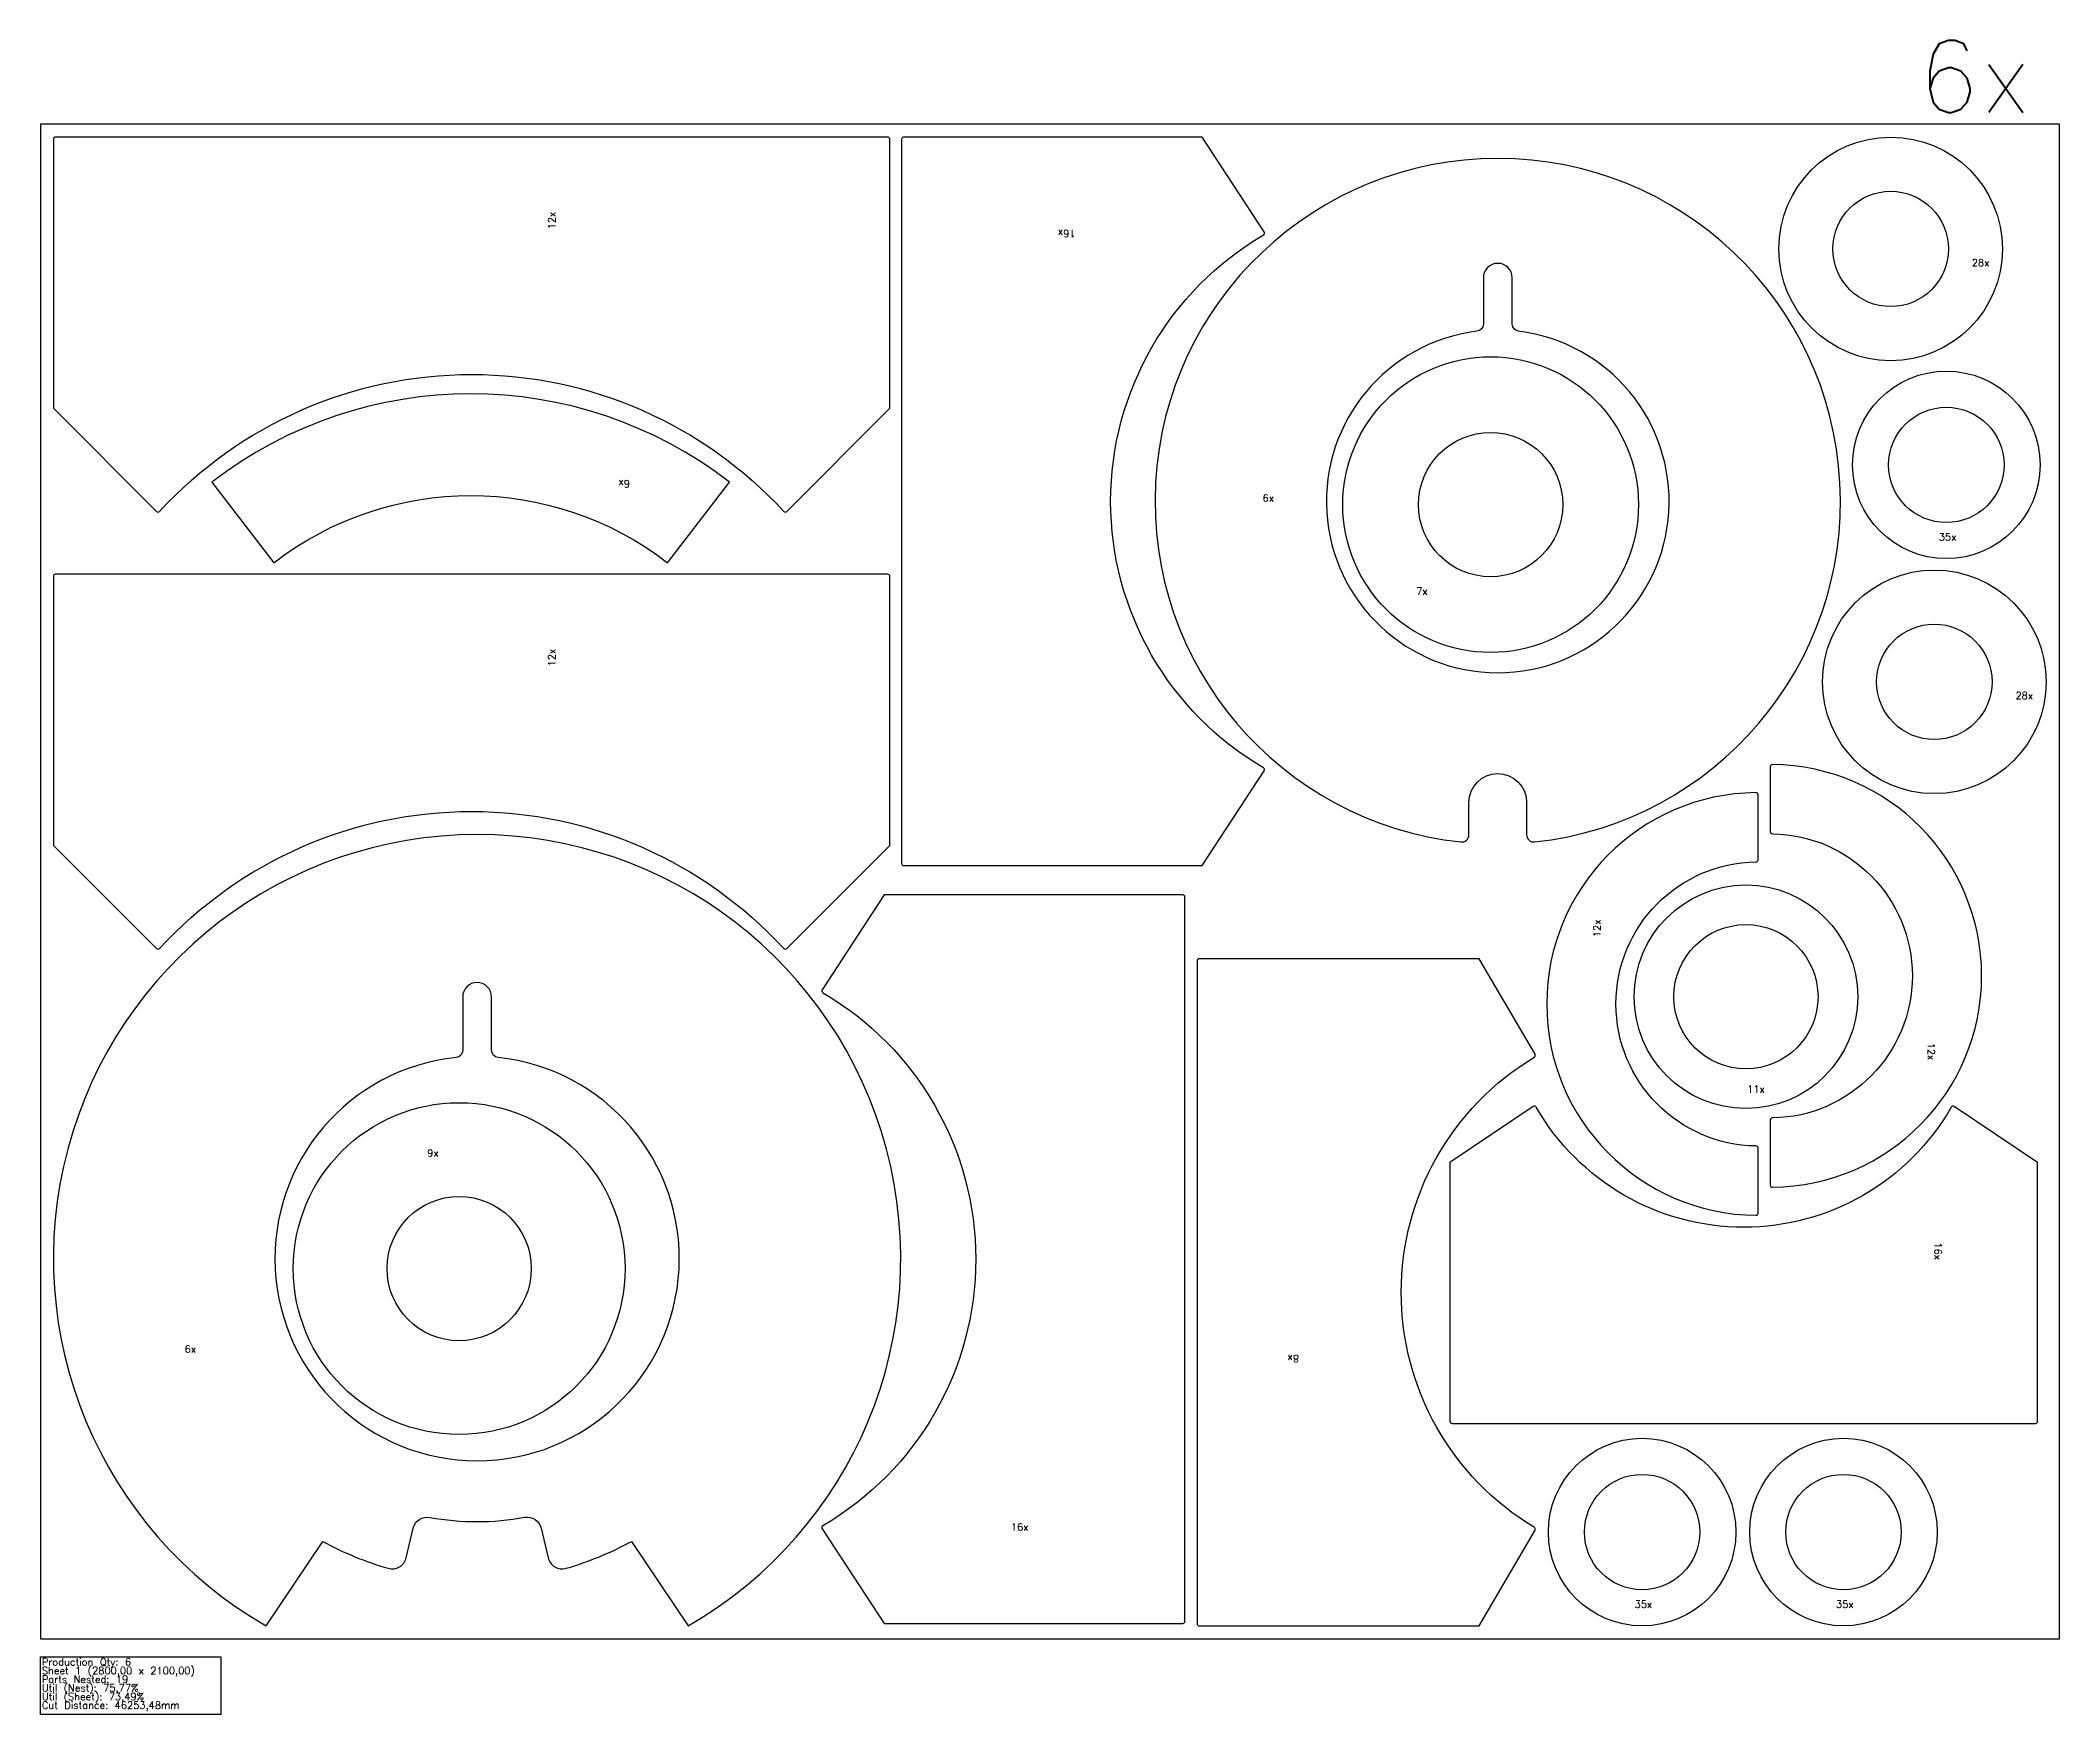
# Model space of a CAD drawing. Header units: millimetres. Extents: x 0 to 5740, y -8658 to -1197.
# Drawn here: x 0 to 2800, y -6088 to -3767 of the extents above; entities that cross this region are included whole.
import ezdxf

# ---------------------------------------------------------------- set-up
doc = ezdxf.new("R2010")
doc.units = ezdxf.units.MM
for name, color, linetype in [('13401528 pos.38', 7, 'Continuous'), ('13672575', 7, 'Continuous'), ('13828401', 7, 'Continuous'), ('13940817', 7, 'Continuous'), ('Des.12286722', 7, 'Continuous'), ('sheet', 24, 'Continuous'), ('Stats', 7, 'Continuous'), ('Texto', 7, 'Continuous')]:
    doc.layers.add(name, color=color, linetype=linetype)
doc.styles.get("Standard").update_dxf_attribs({"font": 'txt.shx'})

msp = doc.modelspace()

# ---------------------------------------------------------------- texts
at = {"insert": (2403, -3767), "char_height": 100, "attachment_point": 1}
msp.add_mtext_dynamic_manual_height_columns('{\\W2.244285; }6x', width=391.095, gutter_width=1, heights=[0], dxfattribs=at)
at = {"layer": 'Stats', "color": 60}
for s, p in [('Production Qty: 6', (2, -6020.1)), ('Sheet 1 (2800,00 x 2100,00)', (2, -6032.1)), ('Parts Nested: 19', (2, -6044.1)), ('Util (Nest): 75,77%', (2, -6056.1)), ('Cut Distance: 46253,48mm', (2, -6080.1)), ('Util (Sheet): 73,49%', (2, -6068.1))]:
    msp.add_text(s, height=10, dxfattribs=at).set_placement(p)
at = {"layer": 'Texto', "color": 3, "char_height": 10, "width": 86.148, "attachment_point": 1}
for s, insert, rotation in [('{\\C1;12x}', (704.1, -4029), 90), ('{\\C1;16x}', (1435.4, -4039.8), 180), ('{\\C1;6x}', (817.5, -4386.7), 180), ('{\\C1;12x}', (704.1, -4634.9), 90), ('{\\C1;12x}', (2153.5, -5010.3), 90), ('{\\C1;12x}', (2627.1, -5156.5), 270), ('{\\C1;16x}', (2636.5, -5433.4), 270), ('{\\C1;8x}', (1745.4, -5599.7), 180)]:
    msp.add_mtext(s, dxfattribs=dict(at, insert=insert, rotation=rotation))
for s, insert in [('{\\C1;28x}', (2678.2, -4070.1)), ('{\\C1;6x}', (1694.9, -4396.4)), ('{\\C1;35x}', (2632.4, -4450.5)), ('{\\C1;7x}', (1907.8, -4525.5)), ('{\\C1;28x}', (2738.8, -4670.3)), ('{\\C1;11x}', (2366.8, -5216)), ('{\\C1;9x}', (536.5, -5304.5)), ('{\\C1;6x}', (200.1, -5576.2)), ('{\\C1;16x}', (1345.8, -5823.1)), ('{\\C1;35x}', (2210.7, -5930.1)), ('{\\C1;35x}', (2489.9, -5930.1))]:
    msp.add_mtext(s, dxfattribs=dict(at, insert=insert))

# ---------------------------------------------------------------- linework, layer by layer
at = {"color": 7}
for centre, radius in [((2565.7, -4056.1), 155), ((2565.7, -4056.1), 80), ((2011, -4410.6), 205), ((2642.9, -4355.5), 130), ((2642.9, -4355.5), 80), ((2011, -4410.6), 100), ((2626.3, -4656.3), 155), ((2626.3, -4656.3), 80), ((2365, -5092.9), 155), ((2365, -5092.9), 100), ((580.7, -5469.8), 230), ((580.7, -5469.8), 100), ((2221.1, -5835.1), 130), ((2500.3, -5835.1), 130), ((2221.1, -5835.1), 80), ((2500.3, -5835.1), 80)]:
    msp.add_circle(centre, radius, dxfattribs=at)
at = {"layer": '13401528 pos.38', "color": 7}
msp.add_lwpolyline([(2072.6, -5172.7), (1995, -5040.1), (1607, -5040.1, 0.414214), (1604, -5043.1), (1604, -5962.1, 0.414214), (1607, -5965.1), (1995, -5965.1), (2072.6, -5832.6, 0.411031), (2071.5, -5828.5, -0.566246), (2071.5, -5176.8, 0.411031)], format="xyb", close=True, dxfattribs=at)
at = {"layer": '13672575', "color": 7}
for points in [[(2060.9, -4868.4, 0.446132), (2072, -4878.3, 18.54608), (1969.8, -4878.3, 0.446132), (1980.9, -4868.4), (1980.9, -4823.6, -1), (2060.9, -4823.6)], [(2040.9, -4096.1, 1), (2000.9, -4096.1), (2000.9, -4160.4, -0.379055), (1992.1, -4170.3, 16.43917), (2049.7, -4170.3, -0.379055), (2040.9, -4160.4)], [(2070, -5245.1), (1954.5, -5322.5), (1954.5, -5681.5, 0.414214), (1957.5, -5684.5), (2766.5, -5684.5, 0.414214), (2769.5, -5681.5), (2769.5, -5322.5), (2654, -5245.1, 0.434137), (2649.7, -5246.1, -0.578139), (2074.3, -5246.1, 0.434137)]]:
    msp.add_lwpolyline(points, format="xyb", close=True, dxfattribs=at)
at = {"layer": '13828401', "color": 7}
for points in [[(1035, -4420.1), (1178, -4277.1), (1178, -3904.1, 0.414214), (1175, -3901.1), (21, -3901.1, 0.414214), (18, -3904.1), (18, -4277.1), (161, -4420.1, 0.42645), (165.3, -4420, -0.438796), (1030.7, -4420, 0.42645)], [(1035, -5026), (1178, -4883.1), (1178, -4510.1, 0.414214), (1175, -4507.1), (21, -4507.1, 0.414214), (18, -4510.1), (18, -4883.1), (161, -5026, 0.42645), (165.3, -5025.9, -0.438796), (1030.7, -5025.9, 0.42645)]]:
    msp.add_lwpolyline(points, format="xyb", close=True, dxfattribs=at)
at = {"layer": '13940817', "color": 7}
for points in [[(1611.2, -3901.1), (1197.2, -3901.1, 0.414214), (1194.2, -3904.1), (1194.2, -4908.1, 0.414214), (1197.2, -4911.1), (1611.2, -4911.1), (1697, -4779.8, 0.428811), (1696, -4775.6, -0.573509), (1696, -4036.7, 0.428811), (1697, -4032.5)], [(955.8, -4379.4, 0.340709), (237.8, -4379.4), (323.9, -4491.1, -0.340709), (869.7, -4491.1)], [(671.4, -5814.6, -0.40074), (694.5, -5829.8), (704, -5870.6, 0.42954), (729, -5885.3, 0.05496), (819.6, -5848.1), (898.1, -5965.1, 3.75046), (313.1, -5965.1), (391.6, -5848.1, 0.05502), (482.4, -5885.3, 0.428005), (507.3, -5870.7), (517, -5829.8, -0.399072), (540.1, -5814.7, 0.09072)], [(1170.1, -5961.8), (1584.1, -5961.8, 0.414214), (1587.1, -5958.8), (1587.1, -4954.8, 0.414214), (1584.1, -4951.8), (1170.1, -4951.8), (1084.2, -5083.2, 0.428811), (1085.2, -5087.4, -0.573509), (1085.2, -5826.2, 0.428811), (1084.2, -5830.5)], [(576.6, -5177.1, 19.28147), (634.6, -5177.1, -0.384176), (625.6, -5167.2), (625.6, -5093.1, 0.414214), (605.6, -5073.1), (605.6, -5073.1, 0.414214), (585.6, -5093.1), (585.6, -5167.2, -0.384176)]]:
    msp.add_lwpolyline(points, format="xyb", close=True, dxfattribs=at)
at = {"layer": 'Des.12286722', "color": 7}
for points in [[(2398.8, -4864, 0.409827), (2401.8, -4867, -0.985111), (2401.8, -5260.9, 0.409827), (2398.8, -5263.9), (2398.8, -5354, 0.417247), (2401.9, -5357, 0.989708), (2401.9, -4771, 0.417247), (2398.8, -4774)], [(2381.8, -5302.8, 0.409827), (2378.8, -5299.8, -0.985111), (2378.8, -4905.9, 0.409827), (2381.8, -4902.9), (2381.8, -4812.9, 0.417247), (2378.8, -4809.9, 0.989708), (2378.8, -5395.9, 0.417247), (2381.8, -5392.9)]]:
    msp.add_lwpolyline(points, format="xyb", close=True, dxfattribs=at)
at = {"layer": 'sheet', "color": 7}
msp.add_lwpolyline([(0, -5983.1), (2800, -5983.1), (2800, -3883.1), (0, -3883.1)], close=True, dxfattribs=at)
at = {"layer": 'Stats', "color": 151}
msp.add_lwpolyline([(0, -6008.1), (250, -6008.1), (250, -6088.1), (0, -6088.1), (0, -6008.1)], close=True, dxfattribs=at)

msp.set_redraw_order([(e.dxf.handle, doc.entitydb.next_handle()) for e in msp.query("TEXT MTEXT ATTDEF DIMENSION ARC_DIMENSION")])  # texts and dimensions are drawn at this point

doc.saveas('drawing.dxf')
